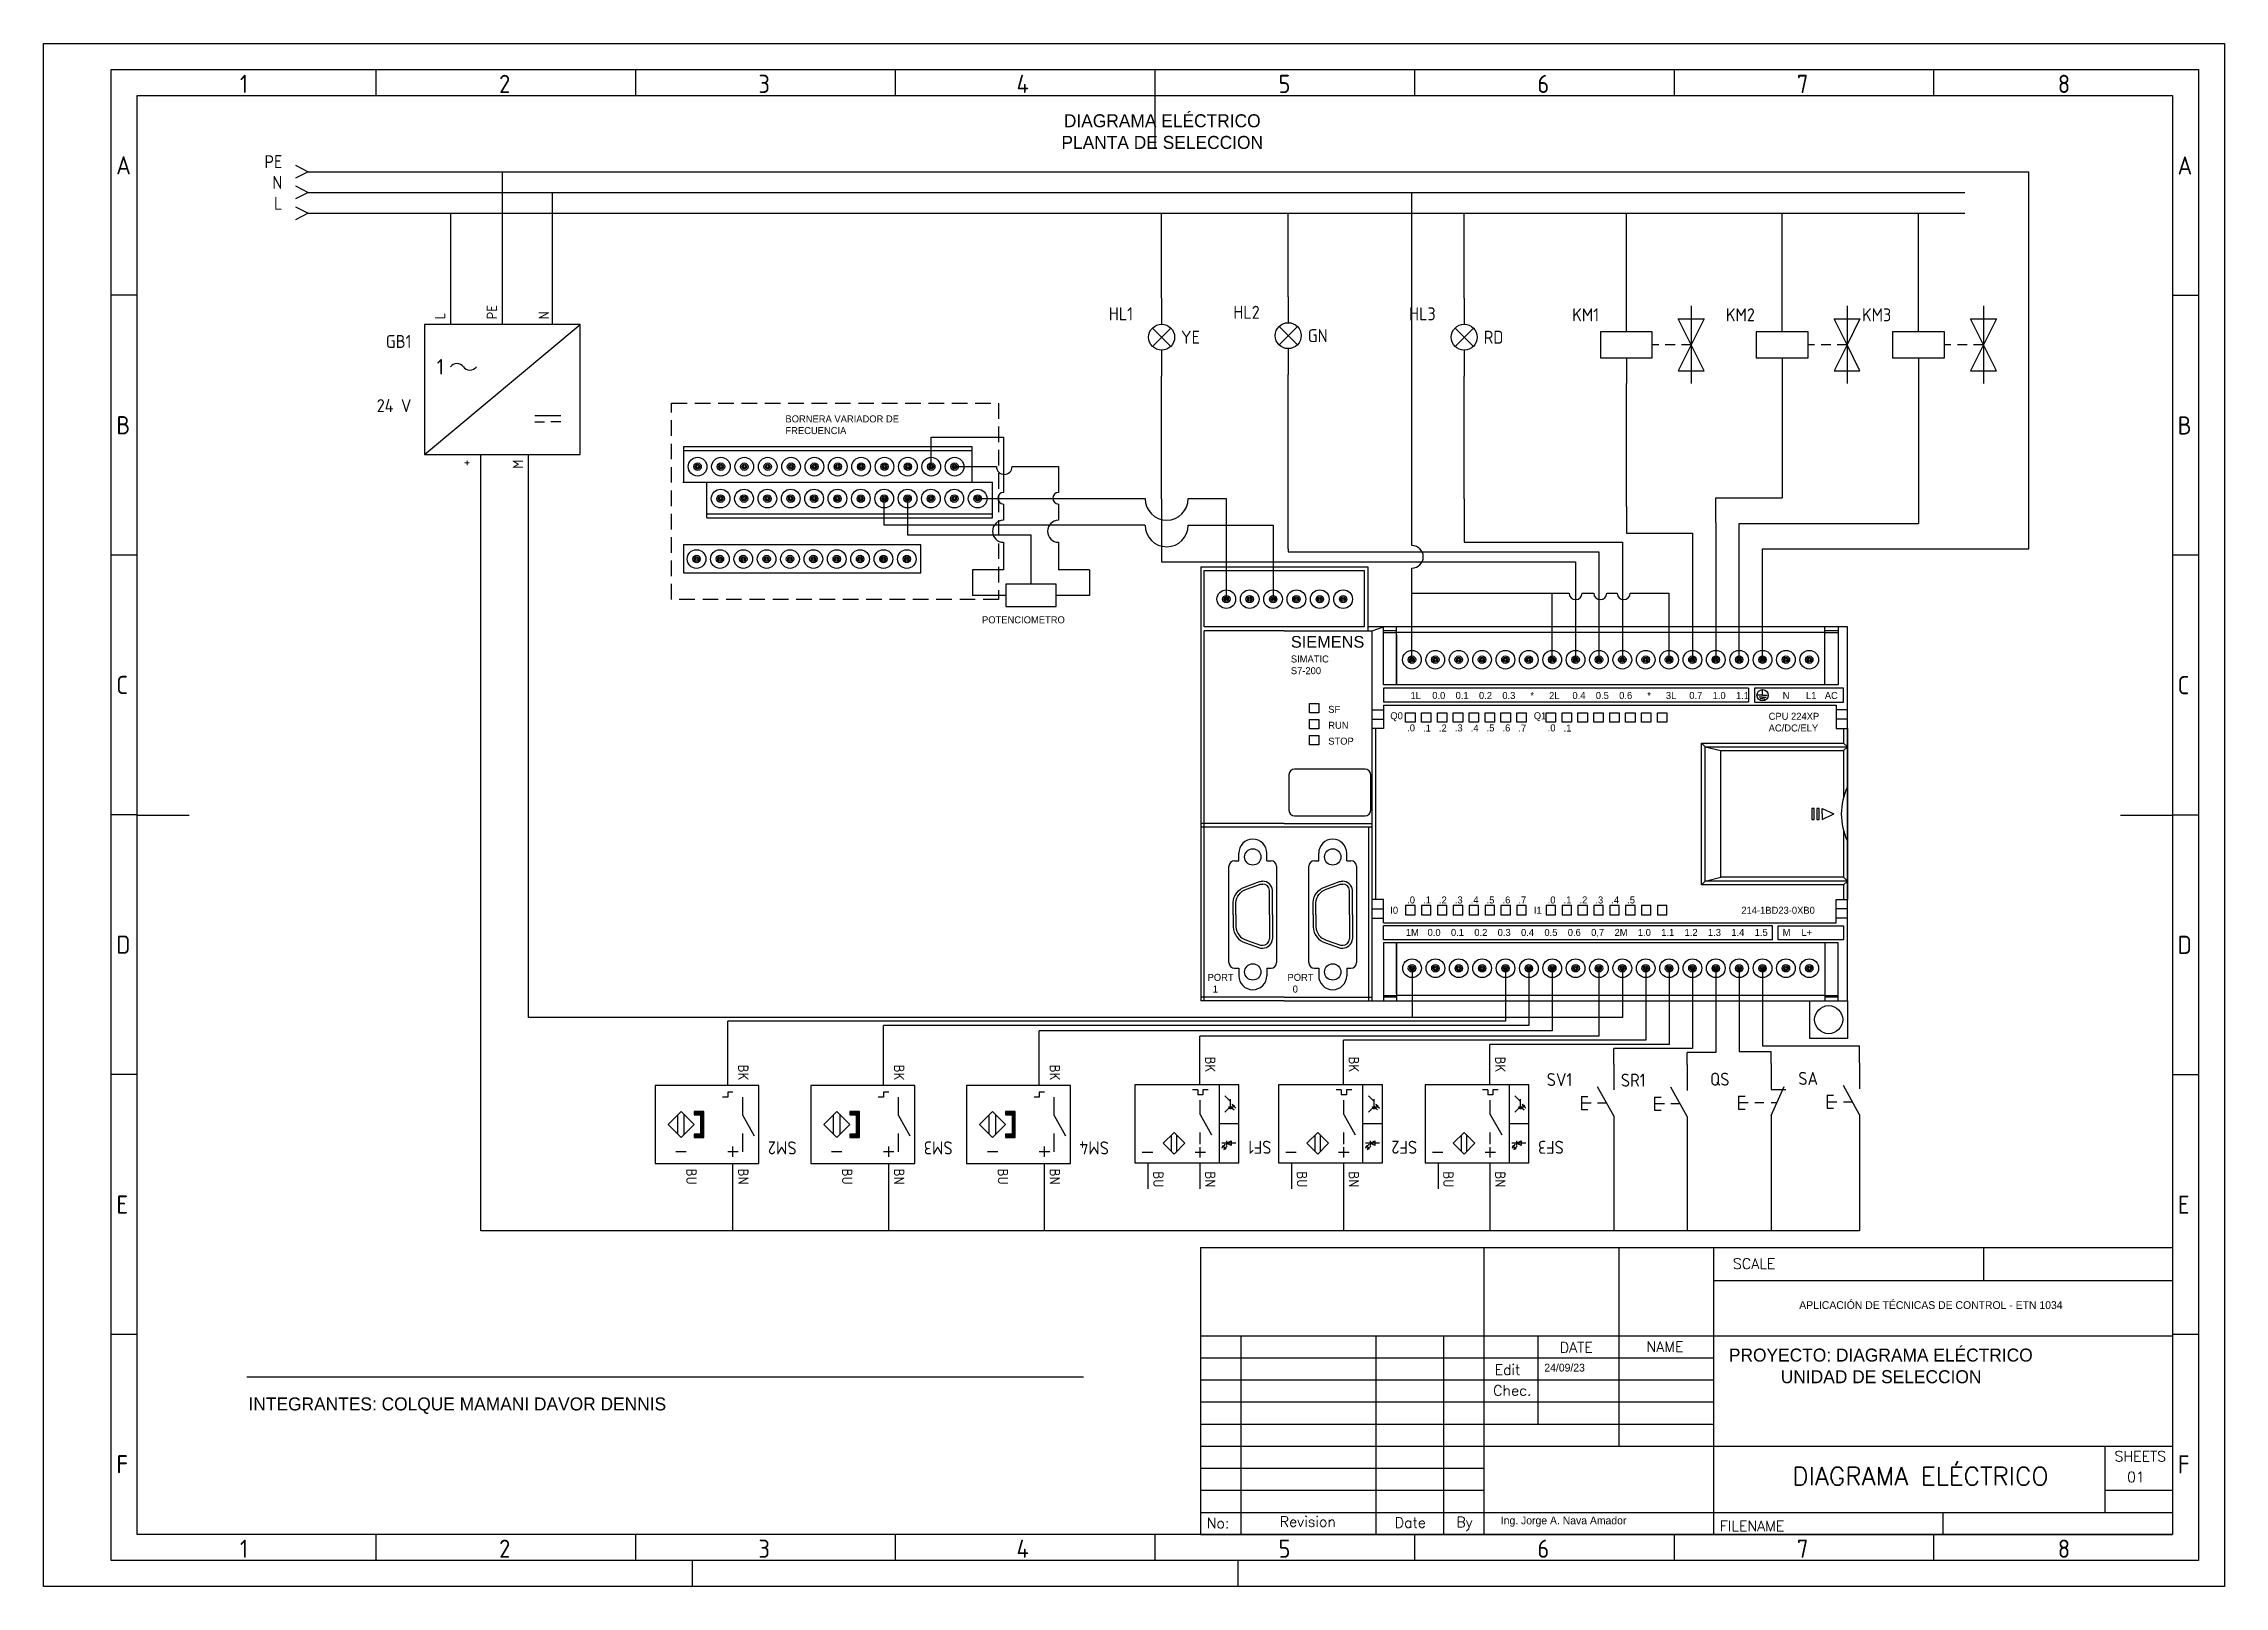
# Model space of a CAD drawing. Header units: millimetres. Extents: x 0 to 420, y 0 to 297.
import ezdxf
from ezdxf.enums import TextEntityAlignment as Align

# ---------------------------------------------------------------- set-up
doc = ezdxf.new("R2010")
doc.units = ezdxf.units.MM
doc.header["$LTSCALE"] = 6
doc.linetypes.add('DASHED', pattern=[0.75, 0.5, -0.25])
for name, color, linetype in [('025', 1, 'Continuous'), ('035', 5, 'Continuous'), ('07', 7, 'Continuous'), ('_MULTI_WIRE', 9, 'Continuous'), ('DESC', 1, 'Continuous'), ('GRN_2.5mm^2', 3, 'Continuous'), ('MISC', 2, 'Continuous'), ('PLOC', 8, 'Continuous'), ('RED_2.5mm^2', 1, 'Continuous'), ('SYMS', 7, 'Continuous'), ('TAGS', 51, 'Continuous'), ('TERMS', 4, 'Continuous'), ('YEL_2.5mm^2', 2, 'Continuous')]:
    doc.layers.add(name, color=color, linetype=linetype)
doc.styles.add('ISO Proportional', font='isocp.shx')
doc.styles.add('WD', font='romans.shx')
doc.styles.add('WD_IEC', font='isocp2.shx', dxfattribs={"width": 0.9, "height": 4})

msp = doc.modelspace()

# ---------------------------------------------------------------- texts
at = {"attachment_point": 1}
for s, width, heights, insert, char_height in [('\\pxqc;DIAGRAMA ELÉCTRICO \\PPLANTA DE SELECCION', 104.9338, [6.88], (162.97, 283.4), 2.5), ('APLICACIÓN DE TÉCNICAS DE CONTROL - ETN 1034', 64.7096, [0], (338.12, 54.9), 1.5), ('PROYECTO: DIAGRAMA ELÉCTRICO\\P^IUNIDAD DE SELECCION', 81.9987, [0], (324.57, 45.78), 2.5), ('24/09/23', 13.0311, [0], (289.03, 42.86), 1.5), ('INTEGRANTES: COLQUE MAMANI DAVOR DENNIS\\P^I^I^I', 100.2055, [0], (39.46, 36.37), 2.5), ('Ing. Jorge A. Nava Amador', 38.5954, [0], (280.64, 13.44), 1.5)]:
    msp.add_mtext_dynamic_manual_height_columns(s, width=width, gutter_width=12.5, heights=heights, dxfattribs=dict(at, insert=insert, char_height=char_height))
at = {"layer": 'SYMS', "char_height": 1.35}
for s, width, heights, insert, attachment_point in [('BORNERA VARIADOR DE FRECUENCIA', 23.7297, [0], (142.87, 225.43), 1), ('POTENCIOMETRO', 1.35, [0], (180.73, 186.75), 1), ('{\\fArial|b0|i0|c0|p34;\\H1.66667x;SIEMENS}\\PSIMATIC\\PS7-200', 0.9, [0], (240.21, 175.59), 7), ('0.0', 0.9, [0], (267.44, 170.82), 7), ('0.1', 0.9, [0], (271.94, 170.82), 7), ('0.2', 0.9, [0], (276.44, 170.82), 7), ('0.3', 0.9, [0], (280.94, 170.82), 7), ('0.4', 0.9, [0], (294.44, 170.82), 7), ('0.5', 0.9, [0], (298.94, 170.82), 7), ('0.6', 0.9, [0], (303.44, 170.82), 7), ('3L', 0.9, [0], (312.44, 170.82), 7), ('0.7', 0.9, [0], (316.94, 170.82), 7), ('1.0', 0.9, [0], (321.44, 170.82), 7), ('AC', 0.9, [0], (343.04, 170.82), 7), ('SF', 1.35, [0], (247.41, 168.14), 7), ('Q0', 0.9, [0], (259.36, 166.56), 7), ('1L', 0.9, [0], (263.25, 170.81), 7), ('*', 0.9, [0], (286.34, 170.82), 7), ('Q1', 0.9, [0], (287, 166.56), 7), ('2L', 0.9, [0], (289.94, 170.82), 7), ('*', 0.9, [0], (308.84, 170.82), 7), ('1.1', 0.9, [0], (325.94, 170.82), 7), ('CPU 224XP\\PAC/DC/ELY', 12.1752, [3.6], (332.23, 164.56), 7), ('N', 0.9, [0], (334.94, 170.82), 7), ('L1', 1.8, [0], (339.42, 170.82), 7), ('RUN', 1.35, [0], (247.41, 165.08), 7), ('.0', 1.35, [0], (262.61, 164.57), 7), ('.1', 1.35, [0], (265.67, 164.57), 7), ('.2', 1.35, [0], (268.73, 164.57), 7), ('.3', 1.35, [0], (271.79, 164.57), 7), ('.4', 1.35, [0], (274.85, 164.57), 7), ('.5', 1.35, [0], (277.91, 164.57), 7), ('.6', 1.35, [0], (280.97, 164.57), 7), ('.7', 1.35, [0], (284.03, 164.57), 7), ('.0', 1.35, [0], (289.68, 164.57), 7), ('.1', 1.35, [0], (292.74, 164.57), 7), ('STOP', 1.35, [0], (247.41, 162.02), 7), ('I0', 0.9, [0], (259.36, 130.83), 1), ('.0', 1.35, [0], (262.61, 132.82), 1), ('.1', 1.35, [0], (265.67, 132.82), 1), ('.2', 1.35, [0], (268.73, 132.82), 1), ('.3', 1.35, [0], (271.79, 132.82), 1), ('.4', 1.35, [0], (274.85, 132.82), 1), ('.5', 1.35, [0], (277.91, 132.82), 1), ('.6', 1.35, [0], (280.97, 132.82), 1), ('.7', 1.35, [0], (284.03, 132.82), 1), ('I1', 0.9, [0], (287, 130.83), 1), ('.0', 1.35, [0], (289.68, 132.82), 1), ('.1', 1.35, [0], (292.74, 132.82), 1), ('.2', 1.35, [0], (295.8, 132.82), 1), ('.3', 1.35, [0], (298.86, 132.82), 1), ('.4', 1.35, [0], (301.92, 132.82), 1), ('.5', 1.35, [0], (304.98, 132.82), 1), ('214-1BD23-0XB0', 0.9, [0], (326.97, 130.83), 1), ('1M', 0.9, [0], (262.35, 126.58), 1), ('0.0', 0.9, [0], (266.54, 126.57), 1), ('0.1', 0.9, [0], (271.04, 126.57), 1), ('0.2', 0.9, [0], (275.54, 126.57), 1), ('0.3', 0.9, [0], (280.04, 126.57), 1), ('0.4', 0.9, [0], (284.54, 126.57), 1), ('0.5', 0.9, [0], (289.04, 126.57), 1), ('0.6', 0.9, [0], (293.54, 126.57), 1), ('0,7', 0.9, [0], (298.04, 126.57), 1), ('2M', 0.9, [0], (302.54, 126.57), 1), ('1.0', 0.9, [0], (307.04, 126.57), 1), ('1.1', 0.9, [0], (311.54, 126.57), 1), ('1.2', 0.9, [0], (316.04, 126.57), 1), ('1.3', 0.9, [0], (320.54, 126.57), 1), ('1.4', 0.9, [0], (325.04, 126.57), 1), ('1.5', 0.9, [0], (329.54, 126.57), 1), ('M', 1.8, [0], (334.92, 126.57), 1), ('L+', 0.9, [0], (338.54, 126.57), 1), ('PORT\\P  1', 4.6622, [0], (224.17, 117.92), 1), ('PORT\\P  0', 4.6622, [0], (239.56, 117.92), 1)]:
    msp.add_mtext_dynamic_manual_height_columns(s, width=width, gutter_width=112.5, heights=heights, dxfattribs=dict(at, insert=insert, attachment_point=attachment_point))

# ---------------------------------------------------------------- blocks, each defined once
blk = doc.blocks.new('IEC_border_a3')
at = {"layer": '035'}
for p, q in [((64, 292), (64, 287)), ((114, 292), (114, 287)), ((164, 292), (164, 287)), ((214, 292), (214, 287)), ((264, 292), (264, 287)), ((314, 292), (314, 287)), ((364, 292), (364, 287)), ((17.97, 248.58), (12.98, 248.58)), ((414.97, 248.54), (409.98, 248.54)), ((17.98, 198.54), (13, 198.54)), ((414.98, 198.5), (410, 198.5)), ((17.98, 148.54), (13, 148.54)), ((414.98, 148.5), (410, 148.5)), ((17.98, 98.54), (13, 98.54)), ((414.98, 98.5), (410, 98.5)), ((18, 48.5), (13.02, 48.5)), ((415, 48.46), (410.02, 48.46)), ((64, 10), (64, 5)), ((114, 10), (114, 5)), ((164, 10), (164, 5)), ((214, 10), (214, 5)), ((264, 10), (264, 5)), ((314, 10), (314, 5)), ((364, 10), (364, 5)), ((125, 0), (125, 5)), ((230, 5), (230, 0))]:
    blk.add_line(p, q, dxfattribs=at)
for points in [[(0, 297), (420, 297), (420, 0), (0, 0)], [(18, 287), (410, 287), (410, 10), (18, 10)]]:
    blk.add_lwpolyline(points, close=True, dxfattribs=at)
at = {"layer": '07'}
for p, q in [((214, 287), (214, 277)), ((18, 148.5), (28, 148.5)), ((400, 148.5), (410, 148.5))]:
    blk.add_line(p, q, dxfattribs=at)
blk.add_lwpolyline([(13, 292), (415, 292), (415, 5), (13, 5)], close=True, dxfattribs=at)
at = {"layer": '035', "style": 'ISO Proportional'}
for s, p in [('1', (37.81, 287.5)), ('2', (87.73, 287.5)), ('3', (137.68, 287.5)), ('4', (187.38, 287.5)), ('5', (237.84, 287.5)), ('6', (287.69, 287.5)), ('7', (337.67, 287.5)), ('8', (387.92, 287.5)), ('A', (13.98, 271.83)), ('A', (410.98, 271.79)), ('B', (14, 221.79)), ('B', (411, 221.75)), ('C', (14, 171.79)), ('C', (411, 171.75)), ('D', (14, 121.79)), ('D', (411, 121.75)), ('E', (14.02, 71.75)), ('E', (411.02, 71.72)), ('F', (14.02, 21.75)), ('F', (411.02, 21.72)), ('1', (37.81, 5.5)), ('2', (87.73, 5.5)), ('3', (137.68, 5.5)), ('4', (187.38, 5.5)), ('5', (237.84, 5.5)), ('6', (287.69, 5.5)), ('7', (337.67, 5.5)), ('8', (387.92, 5.5))]:
    blk.add_text(s, height=3.5, dxfattribs=at).set_placement(p)
blk = doc.blocks.new('IEC_tblock_a3')
at = {"layer": '035'}
for p, q in [((-106.6, 55.25), (-106.6, 17)), ((-36.4, 55.25), (-36.4, 48.88)), ((-88.4, 48.88), (0, 48.88)), ((-179.4, 38.25), (-179.4, 0)), ((-153.4, 38.25), (-153.4, 0)), ((-140.4, 38.25), (-140.4, 0)), ((-122.2, 38.25), (-122.2, 21.25)), ((-187.2, 34), (-88.4, 34)), ((-187.2, 29.75), (-88.4, 29.75)), ((-187.2, 25.5), (-88.4, 25.5)), ((-187.2, 21.25), (-88.4, 21.25)), ((-187.2, 17), (-132.6, 17)), ((-187.2, 12.75), (-132.6, 12.75)), ((-187.2, 8.5), (-132.6, 8.5)), ((-13, 8.5), (0, 8.5)), ((-187.2, 4.25), (0, 4.25)), ((-44.2, 4.25), (-44.2, 0))]:
    blk.add_line(p, q, dxfattribs=at)
at = {"layer": '07'}
for p, q in [((-187.2, 55.25), (-187.2, 0)), ((-187.2, 55.25), (0, 55.25)), ((-132.6, 55.25), (-132.6, 0)), ((-88.4, 55.25), (-88.4, 0)), ((0, 55.25), (0, 0)), ((-187.2, 38.25), (0, 38.25)), ((-132.6, 17), (0, 17)), ((-13, 17), (-13, 4.25)), ((-187.2, 0), (0, 0))]:
    blk.add_line(p, q, dxfattribs=at)
at = {"style": 'WD'}
for tag, p in [('SCALE', (-69.88, 51.07)), ('SH', (-8.74, 10.06)), ('FILENAME', (-68.15, 0.8))]:
    blk.add_attdef(tag, p, '', height=2, dxfattribs=at)
for tag, height, p in [('PROJDESC', 5, (-45.9, 29.2)), ('EDDATE', 2, (-114.97, 30.8)), ('EDBY', 2, (-98.02, 30.86)), ('CKDATE', 2, (-114.85, 26.58)), ('CKBY', 2, (-97.88, 26.3)), ('DWGDESC', 5, (-44.85, 19.72)), ('DWGNO', 3.5, (-48.54, 9.46))]:
    blk.add_attdef(tag, text='', height=height, dxfattribs=at).set_placement(p, align=Align.CENTER)
at = {"style": 'WD', "flags": 1}
blk.add_attdef('WD_TB', (-120.95, 11.91), '', height=2, dxfattribs=at)
at = {"layer": '025', "style": 'WD'}
for s, p in [('SCALE', (-80.57, 51.13)), ('NAME', (-97.74, 35.14)), ('No:', (-183.81, 1.19)), ('Revision', (-166.53, 1.47)), ('Date', (-146.79, 1.28)), ('By', (-136.33, 1.37))]:
    blk.add_text(s, height=2, dxfattribs=at).set_placement(p, align=Align.CENTER)
for s, p in [('DATE', (-118, 35)), ('Edit', (-130.55, 30.72)), ('Chec.', (-130.82, 26.72)), ('SHEETS', (-11.17, 14.05)), ('FILENAME', (-87.18, 0.61))]:
    blk.add_text(s, height=2, dxfattribs=at).set_placement(p)
blk = doc.blocks.new('WDDOT')
for radius in [0.72, 0.449, 0.223]:
    blk.add_circle((0, 0), radius)
blk = doc.blocks.new('VLT1R')
for p, q in [((0, 7.5), (0, 2.5)), ((-1.77, -1.77), (1.77, 1.77)), ((1.77, -1.77), (-1.77, 1.77)), ((0, -2.5), (0, -7.5))]:
    blk.add_line(p, q)
blk.add_circle((0, 0), 2.5)
at = {"style": 'WD_IEC'}
for tag, p in [('INST', (-5.5, 10.25)), ('LOC', (-5.5, 6.75)), ('TAG1', (-5.5, 3.25)), ('DESC1', (-5.5, -6.35)), ('DESC2', (-5.5, -9.85)), ('DESC3', (-5.5, -13.35))]:
    blk.add_attdef(tag, text='', height=2.5, dxfattribs=at).set_placement(p, align=Align.RIGHT)
blk.add_attdef('TERM01', text='', height=2, rotation=90, dxfattribs=at).set_placement((-1, 7.5), align=Align.RIGHT)
at = {"style": 'WD_IEC', "flags": 1}
for tag, p, height in [('X2TERM01', (0, 7.5), 0.32), ('X4LINK', (-3, 0), 0.32), ('X1LINK', (3, 0), 0.32), ('ASSYCODE', (1, -4), 1), ('X8TERM02', (0, -7.5), 0.32), ('FAMILY', (1, -5.5), 1), ('CATDESC', (1, -7), 1)]:
    blk.add_attdef(tag, p, '', height=height, dxfattribs=at)
at = {"style": 'WD_IEC', "flags": 9}
for tag, p in [('MFG', (-6, -0.25)), ('CAT', (-6, -2.75))]:
    blk.add_attdef(tag, text='', height=1.5, dxfattribs=at).set_placement(p, align=Align.RIGHT)
at = {"style": 'WD_IEC'}
blk.add_attdef('TERM02', (-1, -7.5), '', height=2, rotation=90, dxfattribs=at)
at = {"lineweight": 13, "style": 'WD_IEC'}
blk.add_attdef('COLOR', text='', height=2.5, dxfattribs=at).set_placement((3.75, 0), align=Align.MIDDLE_LEFT)
at = {"lineweight": 15, "style": 'WD_IEC'}
for tag, p in [('XREF', (-5.5, -18)), ('WDTAGALT', (-5.5, -22))]:
    blk.add_attdef(tag, text='', height=2.5, dxfattribs=at).set_placement(p, align=Align.RIGHT)
blk = doc.blocks.new('VLT1G')
for p, q in [((0, 7.5), (0, 2.5)), ((-1.77, -1.77), (1.77, 1.77)), ((1.77, -1.77), (-1.77, 1.77)), ((0, -2.5), (0, -7.5))]:
    blk.add_line(p, q)
blk.add_circle((0, 0), 2.5)
at = {"style": 'WD_IEC'}
for tag, p in [('INST', (-5.5, 10.25)), ('LOC', (-5.5, 6.75)), ('TAG1', (-5.5, 3.25)), ('DESC1', (-5.5, -6.35)), ('DESC2', (-5.5, -9.85)), ('DESC3', (-5.5, -13.35))]:
    blk.add_attdef(tag, text='', height=2.5, dxfattribs=at).set_placement(p, align=Align.RIGHT)
blk.add_attdef('TERM01', text='', height=2, rotation=90, dxfattribs=at).set_placement((-1, 7.5), align=Align.RIGHT)
at = {"style": 'WD_IEC', "flags": 1}
for tag, p, height in [('X2TERM01', (0, 7.5), 0.32), ('X4LINK', (-3, 0), 0.32), ('X1LINK', (3, 0), 0.32), ('ASSYCODE', (1, -4), 1), ('X8TERM02', (0, -7.5), 0.32), ('FAMILY', (1, -5.5), 1), ('CATDESC', (1, -7), 1)]:
    blk.add_attdef(tag, p, '', height=height, dxfattribs=at)
at = {"style": 'WD_IEC', "flags": 9}
for tag, p in [('MFG', (-6, -0.25)), ('CAT', (-6, -2.75))]:
    blk.add_attdef(tag, text='', height=1.5, dxfattribs=at).set_placement(p, align=Align.RIGHT)
at = {"style": 'WD_IEC'}
blk.add_attdef('TERM02', (-1, -7.5), '', height=2, rotation=90, dxfattribs=at)
at = {"lineweight": 13, "style": 'WD_IEC'}
blk.add_attdef('COLOR', text='', height=2.5, dxfattribs=at).set_placement((3.75, 0), align=Align.MIDDLE_LEFT)
at = {"lineweight": 15, "style": 'WD_IEC'}
for tag, p in [('XREF', (-5.5, -18)), ('WDTAGALT', (-5.5, -21))]:
    blk.add_attdef(tag, text='', height=2.5, dxfattribs=at).set_placement(p, align=Align.RIGHT)
blk = doc.blocks.new('VLT1Y')
for p, q in [((0, 7.5), (0, 2.5)), ((-1.77, -1.77), (1.77, 1.77)), ((1.77, -1.77), (-1.77, 1.77)), ((0, -2.5), (0, -7.5))]:
    blk.add_line(p, q)
blk.add_circle((0, 0), 2.5)
at = {"style": 'WD_IEC'}
for tag, p in [('INST', (-5.5, 10.25)), ('LOC', (-5.5, 6.75)), ('TAG1', (-5.5, 3.25)), ('DESC1', (-5.5, -6.35)), ('DESC2', (-5.5, -9.85)), ('DESC3', (-5.5, -13.35))]:
    blk.add_attdef(tag, text='', height=2.5, dxfattribs=at).set_placement(p, align=Align.RIGHT)
blk.add_attdef('TERM01', text='', height=2, rotation=90, dxfattribs=at).set_placement((-1, 7.5), align=Align.RIGHT)
at = {"style": 'WD_IEC', "flags": 1}
for tag, p, height in [('X2TERM01', (0, 7.5), 0.32), ('X4LINK', (-3, 0), 0.32), ('X1LINK', (3, 0), 0.32), ('ASSYCODE', (1, -4), 1), ('X8TERM02', (0, -7.5), 0.32), ('FAMILY', (1, -5.5), 1), ('CATDESC', (1, -7), 1)]:
    blk.add_attdef(tag, p, '', height=height, dxfattribs=at)
at = {"style": 'WD_IEC', "flags": 9}
for tag, p in [('MFG', (-6, -0.25)), ('CAT', (-6, -2.75))]:
    blk.add_attdef(tag, text='', height=1.5, dxfattribs=at).set_placement(p, align=Align.RIGHT)
at = {"style": 'WD_IEC'}
blk.add_attdef('TERM02', (-1, -7.5), '', height=2, rotation=90, dxfattribs=at)
at = {"lineweight": 13, "style": 'WD_IEC'}
blk.add_attdef('COLOR', text='', height=2.5, dxfattribs=at).set_placement((3.75, 0), align=Align.MIDDLE_LEFT)
at = {"lineweight": 15, "style": 'WD_IEC'}
for tag, p in [('XREF', (-5.5, -18)), ('WDTAGALT', (-5.5, -21.5))]:
    blk.add_attdef(tag, text='', height=2.5, dxfattribs=at).set_placement(p, align=Align.RIGHT)
blk = doc.blocks.new('VSV1')
for p, q in [((0, 2.5), (0, 7.5)), ((12.5, 0), (10, 5)), ((10, 5), (15, 5)), ((12.5, 7.5), (12.5, -7.5)), ((15, 5), (12.5, 0)), ((6.25, 0), (5, 0)), ((9.38, 0), (7.5, 0)), ((12.5, 0), (10, -5)), ((12.5, 0), (10.62, 0)), ((15, -5), (12.5, 0)), ((0, -2.5), (0, -7.5)), ((10, -5), (15, -5))]:
    blk.add_line(p, q)
blk.add_lwpolyline([(-5, 2.5), (-5, -2.5), (5, -2.5), (5, 2.5)], close=True)
at = {"style": 'WD_IEC'}
for tag, p in [('INST', (-5.25, 11.5)), ('LOC', (-5.25, 8)), ('TAG1', (-5.25, 4.5)), ('DESC2', (-5.25, -10.35)), ('DESC1', (-5.25, -6.85)), ('DESC3', (-5.25, -13.85))]:
    blk.add_attdef(tag, text='', height=2.5, dxfattribs=at).set_placement(p, align=Align.RIGHT)
blk.add_attdef('TERM01', text='', height=2, rotation=90, dxfattribs=at).set_placement((-1, 7.5), align=Align.RIGHT)
at = {"style": 'WD_IEC', "flags": 1}
for tag, p, height in [('X2TERM01', (0, 7.5), 0.32), ('X4LINK', (-5, 0), 0.32), ('X1LINK', (12.5, 0), 0.32), ('ASSYCODE', (1, -4), 1), ('X8TERM02', (0, -7.5), 0.32), ('FAMILY', (1, -5.5), 1), ('CATDESC', (1, -7), 1)]:
    blk.add_attdef(tag, p, '', height=height, dxfattribs=at)
at = {"style": 'WD_IEC', "flags": 9}
for tag, p in [('MFG', (-6, 1)), ('CAT', (-6, -1.5))]:
    blk.add_attdef(tag, text='', height=1.5, dxfattribs=at).set_placement(p, align=Align.RIGHT)
at = {"style": 'WD_IEC'}
blk.add_attdef('TERM02', (-1, -7.5), '', height=2, rotation=90, dxfattribs=at)
at = {"lineweight": 9, "style": 'WD_IEC'}
for tag, p in [('NO', (-5.5, -16.5)), ('NC', (-5.5, -20))]:
    blk.add_attdef(tag, text='', height=2.5, dxfattribs=at).set_placement(p, align=Align.TOP_RIGHT)
for tag, p in [('XREFNO', (-4, -16.5)), ('XREFNC', (-4, -20)), ('WDTAGALT', (-3.88, -23.13))]:
    blk.add_attdef(tag, text='', height=2.5, dxfattribs=at).set_placement(p, align=Align.TOP_LEFT)
blk = doc.blocks.new('VPW1_1PH')
for p, q in [((-5, -25), (25, 0)), ((16.25, -17.5), (21.25, -17.5)), ((16.25, -18.75), (18.125, -18.75)), ((21.25, -18.75), (19.375, -18.75))]:
    blk.add_line(p, q)
blk.add_lwpolyline([(-5, 0), (-5, -25), (25, -25), (25, 0)], close=True)
for centre, start, end in [((1.25, -9.0625), 36.869898, 143.130102), ((3.75, -7.1875), 216.869898, 323.130102)]:
    blk.add_arc(centre, 1.5625, start, end)
at = {"style": 'WD_IEC'}
blk.add_text('1', height=3, dxfattribs=at).set_placement((-1.25, -8.125), align=Align.MIDDLE_RIGHT)
for tag, p in [('TERM01', (-1, 1)), ('TERM02', (9, 1)), ('TERM03', (19, 1))]:
    blk.add_attdef(tag, p, '', height=2, rotation=90, dxfattribs=at)
for tag, p in [('INST', (-7.5, 2.5)), ('LOC', (-7.5, -1)), ('TAG1', (-7.5, -4.5)), ('RATING1', (-7.5, -9)), ('XREF', (-7.5, -13)), ('DESC1', (-7.5, -16.85)), ('DESC2', (-7.5, -20.35)), ('DESC3', (-7.5, -23.85))]:
    blk.add_attdef(tag, text='', height=2.5, dxfattribs=at).set_placement(p, align=Align.RIGHT)
at = {"style": 'WD_IEC', "flags": 1}
for tag, p, height in [('X2TERM01', (0, 0), 0.32), ('X2TERM02', (10, 0), 0.32), ('X2TERM03', (20, 0), 0.32), ('MFG', (27.75, -1), 1.5), ('CAT', (27.75, -3.5), 1.5), ('ASSYCODE', (26, -21.5), 1), ('X8TERM04', (5, -25), 0.32), ('X8TERM05', (15, -25), 0.32), ('FAMILY', (26, -23), 1), ('CATDESC', (26, -24.5), 1)]:
    blk.add_attdef(tag, p, '', height=height, dxfattribs=at)
at = {"style": 'WD_IEC'}
for tag, p in [('TERM04', (4, -26)), ('TERM05', (14, -26))]:
    blk.add_attdef(tag, text='', height=2, rotation=90, dxfattribs=at).set_placement(p, align=Align.RIGHT)
blk = doc.blocks.new('HA1X3Y')
blk.add_lwpolyline([(-2.5, 1.25), (0, 0), (-2.5, -1.25)])
at = {"style": 'WD_IEC'}
blk.add_attdef('DESC1', text='', height=2.5, dxfattribs=at).set_placement((-5, 0.675), align=Align.RIGHT)
at = {"style": 'WD_IEC', "flags": 1}
blk.add_attdef('X1TERM01', (0, 0), '', height=0.32, dxfattribs=at)
at = {"style": 'WD_IEC'}
blk.add_attdef('DESC2', text='', height=2.5, dxfattribs=at).set_placement((-5, -0.675), align=Align.TOP_RIGHT)
blk = doc.blocks.new('VPB11')
for p, q in [((0, 7.5), (0, 2.5)), ((-6.25, 1.25), (-6.25, -1.25)), ((-6.25, 1.25), (-5, 1.25)), ((-6.25, 0), (-4.375, 0)), ((0, -2.5), (-3.125, 3.125)), ((-3.125, 0), (-1.389, 0)), ((-6.25, -1.25), (-5, -1.25)), ((0, -2.5), (0, -7.5))]:
    blk.add_line(p, q)
at = {"style": 'WD_IEC'}
for tag, p in [('INST', (-8, 10.25)), ('LOC', (-8, 6.75)), ('TAG1', (-8, 3.25)), ('DESC1', (-8, -10.35)), ('DESC2', (-8, -13.85)), ('DESC3', (-8, -17.35))]:
    blk.add_attdef(tag, text='', height=2.5, dxfattribs=at).set_placement(p, align=Align.RIGHT)
blk.add_attdef('TERM01', text='', height=2, rotation=90, dxfattribs=at).set_placement((-1, 7.5), align=Align.RIGHT)
at = {"style": 'WD_IEC', "flags": 1}
for tag, p, height in [('X2TERM01', (0, 7.5), 0.32), ('CONTACT', (0.5, 4.5), 1), ('COMMON', (1.75, 3.25), 1), ('X1LINK', (0, 0), 0.32), ('ASSYCODE', (1, -4), 1), ('X8TERM02', (0, -7.5), 0.32), ('FAMILY', (1, -5.5), 1), ('CATDESC', (1, -7), 1)]:
    blk.add_attdef(tag, p, '', height=height, dxfattribs=at)
at = {"style": 'WD_IEC', "flags": 9}
for tag, p in [('MFG', (-8.5, -0.25)), ('CAT', (-8.5, -2.75))]:
    blk.add_attdef(tag, text='', height=1.5, dxfattribs=at).set_placement(p, align=Align.RIGHT)
at = {"style": 'WD_IEC'}
blk.add_attdef('TERM02', (-1, -7.5), '', height=2, rotation=90, dxfattribs=at)
at = {"lineweight": 15, "style": 'WD_IEC'}
blk.add_attdef('XREF', text='', height=2.5, dxfattribs=at).set_placement((-8, -6.35), align=Align.RIGHT)
blk = doc.blocks.new('VPB12')
for p, q in [((0, 7.5), (0, 2.5)), ((-6.25, 1.25), (-6.25, -1.25)), ((-6.25, 1.25), (-5, 1.25)), ((-6.25, 0), (-4.38, 0)), ((-3.12, 0), (-1.39, 0)), ((0, -2.5), (2.5, 3.12)), ((0, 2.5), (2.87, 2.5)), ((0, 0), (1.11, 0)), ((-6.25, -1.25), (-5, -1.25)), ((0, -2.5), (0, -7.5))]:
    blk.add_line(p, q)
at = {"style": 'WD_IEC'}
for tag, p in [('INST', (-8, 10.25)), ('LOC', (-8, 6.75)), ('TAG1', (-8, 3.25)), ('DESC1', (-8, -10.35)), ('DESC2', (-8, -13.85)), ('DESC3', (-8, -17.35))]:
    blk.add_attdef(tag, text='', height=2.5, dxfattribs=at).set_placement(p, align=Align.RIGHT)
blk.add_attdef('TERM01', text='', height=2, rotation=90, dxfattribs=at).set_placement((-1, 7.5), align=Align.RIGHT)
at = {"style": 'WD_IEC', "flags": 1}
for tag, p, height in [('X2TERM01', (0, 7.5), 0.32), ('CONTACT', (0.5, 4.5), 1), ('COMMON', (1.75, 3.25), 1), ('X1LINK', (1.5, 0), 0.32), ('ASSYCODE', (1, -4), 1), ('X8TERM02', (0, -7.5), 0.32), ('FAMILY', (1, -5.5), 1), ('CATDESC', (1, -7), 1)]:
    blk.add_attdef(tag, p, '', height=height, dxfattribs=at)
at = {"style": 'WD_IEC', "flags": 9}
for tag, p in [('MFG', (-8.5, -0.25)), ('CAT', (-8.5, -2.75))]:
    blk.add_attdef(tag, text='', height=1.5, dxfattribs=at).set_placement(p, align=Align.RIGHT)
at = {"style": 'WD_IEC'}
blk.add_attdef('TERM02', (-1, -7.5), '', height=2, rotation=90, dxfattribs=at)
at = {"lineweight": 15, "style": 'WD_IEC'}
blk.add_attdef('XREF', text='', height=2.5, dxfattribs=at).set_placement((-8, -6.35), align=Align.RIGHT)
blk = doc.blocks.new('VPE11B24')
for p, q in [((0, 7.5), (0, 12.5)), ((10, 7.5), (10, 12.5)), ((2.5, 7.5), (-7.5, 7.5)), ((-7.5, 7.5), (-7.5, -7.5)), ((-4.92, 4.61), (-5.25, 4.27)), ((-4.58, 4.94), (-5.03, 4.72)), ((-5.03, 4.72), (-4.81, 4.5)), ((-4.58, 4.27), (-4.92, 3.94)), ((-4.81, 4.5), (-4.58, 4.94)), ((-4.25, 4.61), (-4.69, 4.38)), ((-4.69, 4.38), (-4.47, 4.16)), ((-4.47, 4.16), (-4.25, 4.61)), ((-3.75, 7.5), (-3.75, -7.5)), ((-1.06, 5.49), (0.94, 5.49)), ((-0.06, 6.49), (-0.06, 4.49)), ((12.5, 7.5), (2.5, 7.5)), ((4.45, 5.31), (4.45, 2.18)), ((5.49, 5.31), (5.49, 2.18)), ((9.09, 5.49), (11.09, 5.49)), ((12.5, -7.5), (12.5, 7.5)), ((-6.94, 3.72), (-4.24, 3.72)), ((-6.04, 4.17), (-5.14, 3.72)), ((-6.04, 3.26), (-6.04, 4.17)), ((-5.14, 3.72), (-6.04, 3.26)), ((-5.14, 3.26), (-5.14, 4.17)), ((-0.07, -1.81), (-2.26, 2.13)), ((-0.07, 3.92), (-0.07, 1.69)), ((-7.5, 0), (-3.75, 0)), ((-6.57, -3.37), (-6.91, -3.03)), ((-6.46, -3.26), (-6.69, -3.48)), ((-6.69, -3.48), (-6.24, -3.7)), ((-6.24, -3.03), (-6.57, -2.7)), ((-6.24, -3.7), (-6.46, -3.26)), ((-6.13, -2.92), (-6.35, -3.14)), ((-6.35, -3.14), (-5.9, -3.37)), ((-5.9, -3.37), (-6.13, -2.92)), ((-5.91, -3.36), (-4.81, -2.27)), ((-5.91, -2.8), (-5.91, -4.77)), ((-5.68, -2.92), (-5.91, -3.36)), ((-5.91, -3.36), (-5.46, -3.14)), ((-0.07, -1.81), (-0.07, -4.53)), ((-7.5, -7.5), (12.5, -7.5)), ((-5.91, -4.29), (-4.81, -5.38)), ((-1.58, -6.56), (-0.58, -6.56)), ((-0.58, -6.56), (-0.58, -5.56)), ((-0.58, -5.56), (0.42, -5.56)), ((0, -7.5), (0, -12.5)), ((0.42, -6.56), (0.42, -5.56)), ((0.42, -6.56), (1.42, -6.56))]:
    blk.add_line(p, q)
blk.add_lwpolyline([(4.97, 5.83), (7.06, 3.74), (4.97, 1.65), (2.88, 3.74)], close=True)
for points in [[(-5.03, 4.72), (-4.81, 4.5), (-4.58, 4.94)], [(-4.69, 4.38), (-4.47, 4.16), (-4.25, 4.61)], [(-6.46, -3.26), (-6.69, -3.48), (-6.24, -3.7)], [(-6.13, -2.92), (-6.35, -3.14), (-5.9, -3.37)], [(-5.46, -3.14), (-5.68, -2.92), (-5.91, -3.36)]]:
    blk.add_solid(points)
at = {"style": 'WD_IEC'}
for tag, p in [('INST', (-9.25, 12)), ('LOC', (-9.25, 8)), ('TAG1', (-9.25, 3.25)), ('XREF', (-9.25, -1.35)), ('DESC1', (-9.25, -5.2)), ('DESC2', (-9.25, -9.2)), ('DESC3', (-9.25, -13.2))]:
    blk.add_attdef(tag, text='', height=2.5, dxfattribs=at).set_placement(p, align=Align.RIGHT)
at = {"style": 'WD_IEC', "flags": 1}
for tag, p, height in [('X2TERM01', (0, 12.5), 0.32), ('X2TERM02', (10, 12.5), 0.32), ('MFG', (13.32, 6.13), 1.5), ('CAT', (13.32, 3.63), 1.5), ('X4LINK', (-7.5, 0), 0.32), ('X1LINK', (12.5, 0), 0.32), ('ASSYCODE', (13.5, -4.57), 1), ('FAMILY', (13.5, -6.07), 1), ('CATDESC', (13.5, -7.57), 1), ('X8TERM03', (0, -12.5), 0.32)]:
    blk.add_attdef(tag, p, '', height=height, dxfattribs=at)
at = {"style": 'WD_IEC'}
for tag, p in [('TERM01', (-1, 12.23)), ('TERM02', (9, 12.23))]:
    blk.add_attdef(tag, text='', height=2, rotation=90, dxfattribs=at).set_placement(p, align=Align.RIGHT)
blk.add_attdef('TERM03', (-1, -12.96), '', height=2, rotation=90, dxfattribs=at)
blk = doc.blocks.new('VPX11M3')
for p, q in [((-1.875, 5.25), (-1.875, 1.75)), ((-1, 5.25), (1, 5.25)), ((0, 6.25), (0, 4.25)), ((9, 5.25), (11, 5.25)), ((-1.875, -1.75), (-4.0625, 2.1875)), ((9.375, 1.875), (9.375, -1.875)), ((10.625, 1.875), (10.625, -1.875)), ((-1.875, -1.75), (-1.875, -5.25)), ((0, -6.25), (1, -6.25)), ((1, -6.25), (1, -5.25)), ((1, -5.25), (2, -5.25))]:
    blk.add_line(p, q)
for points in [[(-5, -7.5), (15, -7.5), (15, 7.5), (-5, 7.5)], [(6.25, 1.875), (7.5, 1.875), (7.5, 2.5), (5.625, 2.5), (5.625, -2.5), (7.5, -2.5), (7.5, -1.875), (6.25, -1.875)], [(10, 2.5), (12.5, 0), (10, -2.5), (7.5, 0)]]:
    blk.add_lwpolyline(points, close=True)
for points in [[(5.625, 2.5), (5.625, 1.875), (7.5, 2.5), (7.5, 1.875)], [(5.625, 1.875), (5.625, -1.875), (6.25, 1.875), (6.25, -1.875)], [(5.625, -1.875), (5.625, -2.5), (7.5, -1.875), (7.5, -2.5)]]:
    blk.add_solid(points)
at = {"style": 'WD_IEC'}
for tag, p in [('INST', (-6.75, 10.25)), ('LOC', (-6.75, 6.75)), ('TAG1', (-6.75, 3.25)), ('DESC1', (-6.75, -5.2)), ('DESC2', (-6.75, -8.7)), ('DESC3', (-6.75, -12.2))]:
    blk.add_attdef(tag, text='', height=2.5, dxfattribs=at).set_placement(p, align=Align.RIGHT)
for tag, p in [('TERM02', (-1, 8.5)), ('TERM03', (9, 8.5))]:
    blk.add_attdef(tag, p, '', height=2, rotation=90, dxfattribs=at)
at = {"style": 'WD_IEC', "flags": 1}
for tag, p, height in [('X2TERM02', (0, 7.5), 0.32), ('X2TERM03', (10, 7.5), 0.32), ('MFG', (17.75, 6.5), 1.5), ('CAT', (17.75, 4), 1.5), ('ASSYCODE', (16, -4), 1), ('X8TERM01', (0, -7.5), 0.32), ('FAMILY', (16, -5.5), 1), ('CATDESC', (16, -7), 1)]:
    blk.add_attdef(tag, p, '', height=height, dxfattribs=at)
at = {"lineweight": 15, "style": 'WD_IEC'}
for tag, p in [('XREF', (-6.75, -1.35)), ('WDTAGALT', (-6.75, -15.125))]:
    blk.add_attdef(tag, text='', height=2.5, dxfattribs=at).set_placement(p, align=Align.RIGHT)
at = {"style": 'WD_IEC'}
blk.add_attdef('TERM01', text='', height=2, rotation=90, dxfattribs=at).set_placement((-1, -8.5), align=Align.RIGHT)

# ---------------------------------------------------------------- linework, layer by layer
msp.add_line((39.16, 40.31), (200.26, 40.31))
msp.add_lwpolyline([(190.16, 192.91), (185.32, 192.91), (185.32, 188.66), (195.01, 188.66), (195.01, 192.91)], close=True)
at = {"layer": '_MULTI_WIRE', "linetype": 'DASHED'}
msp.add_lwpolyline([(120.92, 227.79), (183.93, 227.79), (183.93, 189.98), (120.92, 189.98)], close=True, dxfattribs=at)
at = {"layer": 'GRN_2.5mm^2'}
for p, q in [((281.55, 119), (281.55, 108.78)), ((286.05, 119), (286.05, 107.97)), ((290.55, 119), (290.55, 106.92)), ((299.55, 119), (299.55, 105.94)), ((308.55, 119), (308.55, 105.16)), ((313.05, 119), (313.05, 104.32)), ((317.55, 119), (317.55, 103.55)), ((322.05, 119), (322.05, 102.76)), ((326.55, 119), (326.55, 102.99)), ((331.05, 119), (331.05, 104.03)), ((281.55, 108.78), (131.76, 108.78)), ((131.76, 96.42), (131.76, 108.78)), ((161.76, 96.42), (161.76, 107.97)), ((286.05, 107.97), (161.76, 107.97)), ((191.76, 96.42), (191.76, 106.92)), ((290.55, 106.92), (191.76, 106.92)), ((299.55, 105.94), (222.69, 105.94)), ((222.69, 101.54), (222.69, 105.94)), ((308.55, 105.16), (250.35, 105.16)), ((250.35, 101.54), (250.35, 105.16)), ((313.05, 104.32), (278.55, 104.32)), ((278.55, 101.54), (278.55, 104.32)), ((317.55, 103.55), (302.41, 103.55)), ((302.41, 100.56), (302.41, 103.55)), ((322.05, 102.76), (316.52, 102.76)), ((316.52, 100.45), (316.52, 102.76)), ((326.55, 102.99), (332.69, 102.99)), ((331.05, 104.03), (349.74, 104.03)), ((332.69, 100.64), (332.69, 102.99)), ((349.74, 100.79), (349.74, 104.03))]:
    msp.add_line(p, q, dxfattribs=at)
at = {"layer": 'PLOC'}
for p, q in [((93.32, 217.91), (93.32, 201.93)), ((93.32, 201.93), (93.32, 109.49)), ((263.55, 119), (263.55, 109.49)), ((304.05, 119), (304.05, 109.49)), ((304.05, 109.49), (93.32, 109.49))]:
    msp.add_line(p, q, dxfattribs=at)
at = {"layer": 'RED_2.5mm^2', "color": 61}
for p, q in [((50.98, 272.35), (369.99, 272.35)), ((88.39, 242.91), (88.39, 272.35)), ((369.99, 272.35), (382.36, 272.35)), ((382.36, 268.35), (382.36, 272.35)), ((382.36, 199.73), (382.36, 268.35)), ((331.05, 178.4), (331.05, 199.73)), ((331.05, 199.73), (382.36, 199.73))]:
    msp.add_line(p, q, dxfattribs=at)
at = {"layer": 'RED_2.5mm^2'}
for p, q in [((50.98, 268.35), (369.99, 268.35)), ((98.01, 242.91), (98.01, 268.35)), ((263.53, 200.38), (263.53, 268.35)), ((50.98, 264.35), (369.99, 264.35)), ((78.41, 242.91), (78.41, 264.35)), ((215.32, 247.98), (215.32, 264.35)), ((239.71, 248.28), (239.71, 264.35)), ((273.6, 247.98), (273.6, 264.35)), ((304.82, 246.54), (304.82, 264.35)), ((334.82, 246.54), (334.82, 264.35)), ((361.09, 246.54), (361.09, 264.35)), ((215.32, 209.36), (215.32, 232.98)), ((239.71, 209.66), (239.71, 233.28)), ((273.6, 209.36), (273.6, 232.98)), ((304.82, 207.92), (304.82, 231.54)), ((361.09, 231.54), (361.09, 204.62)), ((334.82, 228.24), (334.82, 209.53)), ((84.23, 68.42), (84.23, 217.91)), ((239.71, 199.76), (239.71, 209.66)), ((322.05, 204.81), (322.05, 209.53)), ((322.05, 209.53), (334.82, 209.53)), ((334.82, 204.62), (361.09, 204.62)), ((263.53, 191.21), (263.53, 196.03)), ((263.53, 178.4), (263.53, 191.21)), ((263.53, 191.21), (291.11, 191.21)), ((290.55, 178.4), (290.55, 191.21)), ((291.11, 191.21), (293.8, 191.21)), ((296.24, 191.21), (298.55, 191.21)), ((301.05, 191.21), (303.07, 191.21)), ((305.57, 191.21), (313.05, 191.21)), ((313.05, 178.4), (313.05, 191.21)), ((302.41, 85.56), (302.41, 68.42)), ((316.52, 85.45), (316.52, 68.42)), ((332.69, 85.64), (332.69, 68.42)), ((349.74, 85.79), (349.74, 68.42)), ((132.76, 68.42), (132.76, 81.42)), ((162.76, 68.42), (162.76, 81.42)), ((192.76, 68.42), (192.76, 81.42)), ((250.35, 76.54), (250.35, 68.42)), ((278.55, 76.54), (278.55, 68.42)), ((349.74, 68.42), (84.23, 68.42))]:
    msp.add_line(p, q, dxfattribs=at)
msp.add_lwpolyline([(179.89, 209.41), (212.15, 209.41, 1), (220.45, 209.41), (227.78, 209.41), (227.78, 190.05)], format="xyb", dxfattribs=at)
for points in [[(215.32, 209.36), (215.32, 197.25), (295.05, 197.25), (295.05, 178.4)], [(273.6, 209.36), (273.6, 201.04), (304.05, 201.04), (304.05, 178.4)], [(304.82, 207.92), (304.82, 202.76), (317.55, 202.76), (317.55, 178.4)], [(322.05, 204.81), (322.05, 178.4)], [(326.55, 178.4), (326.55, 204.62), (334.82, 204.62)], [(239.71, 199.17), (299.55, 199.17), (299.55, 178.4)]]:
    msp.add_lwpolyline(points, dxfattribs=at)
at = {"layer": 'RED_2.5mm^2', "color": 3}
msp.add_lwpolyline([(212.15, 204.29, 1), (220.45, 204.29), (236.81, 204.29), (236.81, 190.05)], format="xyb", dxfattribs=at)
at = {"layer": 'RED_2.5mm^2'}
for centre, radius, start, end in [((263.53, 198.2), 2.18, 270, 90), ((295.05, 191.21), 1.25, 180, 0), ((299.8, 191.21), 1.25, 180, 0), ((304.32, 191.21), 1.25, 180, 0)]:
    msp.add_arc(centre, radius, start, end, dxfattribs=at)
at = {"layer": 'SYMS'}
for p, q in [((334.82, 231.54), (334.82, 228.24)), ((123.21, 219.42), (178.75, 219.42)), ((123.21, 219.42), (123.21, 212.6)), ((123.21, 218.67), (178.75, 218.67)), ((123.21, 218.67), (178.75, 218.67)), ((178.75, 219.42), (178.75, 212.6)), ((123.1, 212.6), (182.78, 212.6)), ((127.71, 205.72), (127.71, 212.6)), ((182.78, 205.72), (182.78, 212.6)), ((127.71, 206.47), (180.85, 206.47)), ((180.85, 206.47), (182.78, 206.47)), ((127.71, 205.72), (180.85, 205.72)), ((127.71, 205.72), (180.85, 205.72)), ((180.85, 205.72), (182.78, 205.72)), ((123.21, 200.5), (123.21, 195.14)), ((168.96, 200.5), (123.21, 200.5)), ((168.96, 195.14), (168.96, 200.5)), ((239.71, 199.76), (239.71, 199.17)), ((123.21, 195.14), (168.96, 195.14)), ((222.89, 196.26), (255.03, 196.26)), ((222.89, 196.26), (222.89, 175.78)), ((223.54, 195.6), (254.3, 195.6)), ((223.54, 184.7), (223.54, 195.6)), ((254.3, 195.6), (254.3, 184.7)), ((255.03, 196.26), (255.03, 183.98)), ((238.94, 184.7), (223.54, 184.7)), ((238.94, 183.98), (223.54, 183.98)), ((223.54, 146.18), (223.54, 183.98)), ((254.3, 184.7), (238.94, 184.7)), ((238.94, 183.98), (255.86, 183.98)), ((347.39, 184.7), (255.03, 184.7)), ((255.86, 183.98), (258.02, 184.7)), ((255.86, 146.18), (255.86, 183.98)), ((258.02, 173.54), (258.02, 184.7)), ((260.54, 183.98), (258.02, 183.98)), ((258.02, 183.62), (260.54, 183.62)), ((260.54, 173.54), (260.54, 184.7)), ((343.07, 183.62), (260.54, 183.62)), ((260.54, 183.26), (260.54, 173.54)), ((343.07, 173.54), (343.07, 184.7)), ((345.59, 183.98), (343.07, 183.98)), ((343.07, 183.62), (345.59, 183.62)), ((345.59, 184.7), (345.59, 173.54)), ((347.39, 112.7), (347.39, 184.7)), ((222.89, 175.78), (222.89, 112.7)), ((345.59, 173.54), (258.02, 173.54)), ((258.02, 172.91), (258.02, 170.21)), ((328.35, 172.91), (258.02, 172.91)), ((343.07, 173.54), (260.54, 173.54)), ((328.35, 172.91), (328.35, 170.21)), ((346.67, 172.91), (329.52, 172.91)), ((329.52, 172.91), (329.52, 170.21)), ((331.05, 171.56), (331.05, 172.55)), ((346.67, 170.21), (346.67, 172.91)), ((255.86, 168.77), (258.02, 168.77)), ((328.35, 170.21), (258.02, 170.21)), ((258.02, 169.67), (258.02, 165.17)), ((258.02, 169.67), (345.23, 169.67)), ((329.52, 170.21), (346.67, 170.21)), ((331.05, 171.56), (330.15, 171.56)), ((331.05, 171.2), (330.38, 171.2)), ((331.05, 170.84), (330.6, 170.84)), ((331.05, 171.56), (331.95, 171.56)), ((331.05, 171.2), (331.73, 171.2)), ((331.05, 170.84), (331.5, 170.84)), ((345.23, 169.67), (345.23, 165.17)), ((347.39, 168.77), (345.23, 168.77)), ((255.86, 166.97), (258.02, 166.97)), ((258.02, 165.17), (255.86, 165.17)), ((256.58, 132.23), (256.58, 165.17)), ((347.39, 166.97), (345.23, 166.97)), ((345.23, 165.17), (347.39, 165.17)), ((346.67, 165.17), (346.67, 162.33)), ((347.39, 165.17), (347.39, 132.23)), ((319.31, 135.06), (319.31, 162.33)), ((319.31, 162.33), (346.67, 162.33)), ((320.03, 161.61), (319.31, 162.33)), ((320.03, 135.78), (320.03, 161.61)), ((320.03, 161.61), (347.39, 161.61)), ((320.03, 161.61), (323, 160.89)), ((323, 136.5), (323, 160.89)), ((323, 160.89), (346.67, 160.89)), ((346.67, 162.33), (347.39, 161.61)), ((346.67, 160.89), (347.39, 161.61)), ((346.67, 160.89), (346.67, 151.98)), ((239.84, 156.25), (239.84, 149.41)), ((254.51, 157.33), (240.92, 157.33)), ((255.59, 149.41), (255.59, 156.25)), ((240.92, 148.33), (254.51, 148.33)), ((341, 149.78), (340.55, 149.78)), ((340.55, 149.78), (340.55, 147.62)), ((340.55, 147.62), (341, 147.62)), ((341, 148.7), (341, 149.78)), ((341, 147.62), (341, 148.7)), ((341.99, 149.78), (341.54, 149.78)), ((341.54, 149.78), (341.54, 147.62)), ((341.54, 147.62), (341.99, 147.62)), ((341.99, 148.7), (341.99, 149.78)), ((341.99, 147.62), (341.99, 148.7)), ((342.53, 148.7), (342.53, 149.78)), ((342.53, 149.78), (344.78, 148.7)), ((342.53, 148.7), (342.53, 147.62)), ((342.53, 147.62), (344.78, 148.7)), ((238.94, 146.89), (222.89, 146.89)), ((238.94, 146.18), (222.89, 146.18)), ((223.54, 112.7), (223.54, 146.18)), ((238.94, 146.89), (255.86, 146.89)), ((255.86, 146.18), (238.94, 146.18)), ((255.2, 112.7), (255.2, 146.18)), ((255.86, 112.7), (255.86, 146.18)), ((346.67, 145.41), (346.67, 136.5)), ((228.29, 120.08), (228.29, 138.62)), ((229.37, 139.7), (230.18, 139.7)), ((230.18, 139.7), (230.18, 141.14)), ((235.58, 139.7), (235.58, 141.14)), ((235.58, 139.7), (236.39, 139.7)), ((237.47, 138.62), (237.47, 120.08)), ((243.68, 120.08), (243.68, 138.62)), ((244.76, 139.7), (245.57, 139.7)), ((245.57, 139.7), (245.57, 141.14)), ((250.97, 139.7), (250.97, 141.14)), ((250.97, 139.7), (251.78, 139.7)), ((252.86, 138.62), (252.86, 120.08)), ((320.03, 135.78), (319.31, 135.06)), ((346.67, 135.06), (319.31, 135.06)), ((320.03, 135.78), (323, 136.5)), ((347.39, 135.78), (320.03, 135.78)), ((346.67, 136.5), (323, 136.5)), ((346.67, 136.5), (347.39, 135.78)), ((346.67, 135.06), (347.39, 135.78)), ((346.67, 135.06), (346.67, 132.23)), ((236.12, 129.3), (236.12, 134)), ((236.66, 129.3), (236.66, 134)), ((251.51, 129.3), (251.51, 134)), ((252.05, 129.3), (252.05, 134)), ((258.02, 132.23), (255.86, 132.23)), ((255.86, 130.43), (258.02, 130.43)), ((258.02, 127.73), (258.02, 132.23)), ((345.23, 127.73), (345.23, 132.23)), ((345.23, 132.23), (347.39, 132.23)), ((347.39, 130.43), (345.23, 130.43)), ((236.12, 129.3), (236.12, 124.6)), ((236.66, 129.3), (236.66, 124.6)), ((251.51, 129.3), (251.51, 124.6)), ((252.05, 129.3), (252.05, 124.6)), ((255.86, 128.63), (258.02, 128.63)), ((258.02, 127.73), (345.23, 127.73)), ((332.99, 127.19), (258.02, 127.19)), ((258.02, 124.49), (258.02, 127.19)), ((332.99, 124.49), (332.99, 127.19)), ((334.07, 124.49), (334.07, 127.19)), ((334.07, 127.19), (346.67, 127.19)), ((347.39, 128.63), (345.23, 128.63)), ((346.67, 127.19), (346.67, 124.49)), ((332.99, 124.49), (258.02, 124.49)), ((345.59, 123.86), (258.02, 123.86)), ((258.02, 123.86), (258.02, 112.7)), ((343.07, 123.86), (260.54, 123.86)), ((260.54, 123.86), (260.54, 112.7)), ((260.54, 114.14), (260.54, 123.86)), ((346.67, 124.49), (334.07, 124.49)), ((343.07, 123.86), (343.07, 112.7)), ((345.59, 112.7), (345.59, 123.86)), ((229.37, 119), (230.18, 119)), ((230.18, 119), (230.18, 117.56)), ((235.58, 119), (235.58, 117.56)), ((235.58, 119), (236.39, 119)), ((244.76, 119), (245.57, 119)), ((245.57, 119), (245.57, 117.56)), ((250.97, 119), (250.97, 117.56)), ((250.97, 119), (251.78, 119)), ((238.94, 113.41), (222.89, 113.41)), ((238.94, 113.41), (255.86, 113.41)), ((258.02, 113.78), (260.54, 113.78)), ((260.54, 113.42), (258.02, 113.42)), ((343.07, 113.78), (260.54, 113.78)), ((343.07, 113.78), (345.59, 113.78)), ((345.59, 113.42), (343.07, 113.42)), ((238.94, 112.7), (222.89, 112.7)), ((238.94, 112.7), (347.39, 112.7)), ((238.94, 112.7), (255.86, 112.7)), ((340.19, 105.5), (340.19, 112.7)), ((340.19, 112.7), (347.39, 112.7)), ((347.39, 112.7), (347.39, 105.5)), ((347.39, 105.5), (340.19, 105.5))]:
    msp.add_line(p, q, dxfattribs=at)
at = {"layer": 'SYMS', "color": 3}
msp.add_lwpolyline([(212.07, 204.29), (161.89, 204.29), (161.89, 209.41)], dxfattribs=at)
at = {"layer": 'SYMS'}
for points in [[(243.81, 169.94), (245.61, 169.94), (245.61, 168.14), (243.81, 168.14)], [(264.12, 168.14), (264.12, 166.34), (262.32, 166.34), (262.32, 168.14)], [(267.18, 168.14), (267.18, 166.34), (265.38, 166.34), (265.38, 168.14)], [(270.24, 168.14), (270.24, 166.34), (268.44, 166.34), (268.44, 168.14)], [(273.3, 168.14), (273.3, 166.34), (271.5, 166.34), (271.5, 168.14)], [(276.36, 168.14), (276.36, 166.34), (274.56, 166.34), (274.56, 168.14)], [(279.42, 168.14), (279.42, 166.34), (277.62, 166.34), (277.62, 168.14)], [(282.48, 168.14), (282.48, 166.34), (280.68, 166.34), (280.68, 168.14)], [(285.54, 168.14), (285.54, 166.34), (283.74, 166.34), (283.74, 168.14)], [(291.19, 168.14), (291.19, 166.34), (289.39, 166.34), (289.39, 168.14)], [(294.25, 168.14), (294.25, 166.34), (292.45, 166.34), (292.45, 168.14)], [(297.31, 168.14), (297.31, 166.34), (295.51, 166.34), (295.51, 168.14)], [(300.37, 168.14), (300.37, 166.34), (298.57, 166.34), (298.57, 168.14)], [(303.43, 168.14), (303.43, 166.34), (301.63, 166.34), (301.63, 168.14)], [(306.49, 168.14), (306.49, 166.34), (304.69, 166.34), (304.69, 168.14)], [(309.55, 168.14), (309.55, 166.34), (307.75, 166.34), (307.75, 168.14)], [(312.61, 168.14), (312.61, 166.34), (310.81, 166.34), (310.81, 168.14)], [(243.81, 166.88), (245.61, 166.88), (245.61, 165.08), (243.81, 165.08)], [(243.81, 163.82), (245.61, 163.82), (245.61, 162.02), (243.81, 162.02)], [(264.12, 129.26), (264.12, 131.06), (262.32, 131.06), (262.32, 129.26)], [(267.18, 129.26), (267.18, 131.06), (265.38, 131.06), (265.38, 129.26)], [(270.24, 129.26), (270.24, 131.06), (268.44, 131.06), (268.44, 129.26)], [(273.3, 129.26), (273.3, 131.06), (271.5, 131.06), (271.5, 129.26)], [(276.36, 129.26), (276.36, 131.06), (274.56, 131.06), (274.56, 129.26)], [(279.42, 129.26), (279.42, 131.06), (277.62, 131.06), (277.62, 129.26)], [(282.48, 129.26), (282.48, 131.06), (280.68, 131.06), (280.68, 129.26)], [(285.54, 129.26), (285.54, 131.06), (283.74, 131.06), (283.74, 129.26)], [(291.19, 129.26), (291.19, 131.06), (289.39, 131.06), (289.39, 129.26)], [(294.25, 129.26), (294.25, 131.06), (292.45, 131.06), (292.45, 129.26)], [(297.31, 129.26), (297.31, 131.06), (295.51, 131.06), (295.51, 129.26)], [(300.37, 129.26), (300.37, 131.06), (298.57, 131.06), (298.57, 129.26)], [(303.43, 129.26), (303.43, 131.06), (301.63, 131.06), (301.63, 129.26)], [(306.49, 129.26), (306.49, 131.06), (304.69, 131.06), (304.69, 129.26)], [(309.55, 129.26), (309.55, 131.06), (307.75, 131.06), (307.75, 129.26)], [(312.61, 129.26), (312.61, 131.06), (310.81, 131.06), (310.81, 129.26)]]:
    msp.add_lwpolyline(points, close=True, dxfattribs=at)
for points in [[(229.1, 129.3), (229.1, 131.63, -0.319237), (231.48, 134.7), (234.2, 135.67, -0.086054), (234.56, 135.74), (234.81, 135.74)], [(229.64, 129.3), (229.64, 131.62, -0.319455), (231.65, 134.19), (234.38, 135.17, -0.086054), (234.56, 135.2), (234.81, 135.2)], [(244.49, 129.3), (244.49, 131.63, -0.319237), (246.87, 134.7), (249.59, 135.67, -0.086054), (249.95, 135.74), (250.2, 135.74)], [(245.03, 129.3), (245.03, 131.62, -0.319455), (247.04, 134.19), (249.77, 135.17, -0.086054), (249.95, 135.2), (250.2, 135.2)], [(229.1, 129.3), (229.1, 126.98, 0.319237), (231.48, 123.9), (234.2, 122.93, 0.086054), (234.56, 122.87), (234.81, 122.87)], [(229.64, 129.3), (229.64, 126.99, 0.319455), (231.65, 124.41), (234.38, 123.44, 0.086054), (234.56, 123.41), (234.81, 123.41)], [(244.49, 129.3), (244.49, 126.98, 0.319237), (246.87, 123.9), (249.59, 122.93, 0.086054), (249.95, 122.87), (250.2, 122.87)], [(245.03, 129.3), (245.03, 126.99, 0.319455), (247.04, 124.41), (249.77, 123.44, 0.086054), (249.95, 123.41), (250.2, 123.41)]]:
    msp.add_lwpolyline(points, format="xyb", dxfattribs=at)
for centre, radius in [((125.95, 215.56), 1.8), ((130.45, 215.56), 1.8), ((134.95, 215.56), 1.8), ((139.45, 215.56), 1.8), ((143.95, 215.56), 1.8), ((148.45, 215.56), 1.8), ((152.95, 215.56), 1.8), ((157.45, 215.56), 1.8), ((161.95, 215.56), 1.8), ((166.45, 215.56), 1.8), ((170.95, 215.56), 1.8), ((175.45, 215.56), 1.8), ((130.39, 209.41), 1.8), ((134.89, 209.41), 1.8), ((139.39, 209.41), 1.8), ((143.89, 209.41), 1.8), ((148.39, 209.41), 1.8), ((152.89, 209.41), 1.8), ((157.39, 209.41), 1.8), ((161.89, 209.41), 1.8), ((166.39, 209.41), 1.8), ((170.89, 209.41), 1.8), ((175.39, 209.41), 1.8), ((179.89, 209.41), 1.8), ((125.75, 197.78), 1.8), ((130.25, 197.78), 1.8), ((134.75, 197.78), 1.8), ((139.25, 197.78), 1.8), ((143.75, 197.78), 1.8), ((148.25, 197.78), 1.8), ((152.75, 197.78), 1.8), ((157.25, 197.78), 1.8), ((161.75, 197.78), 1.8), ((166.25, 197.78), 1.8), ((227.78, 190.05), 1.8), ((232.28, 190.05), 1.8), ((236.78, 190.05), 1.8), ((241.28, 190.05), 1.8), ((245.78, 190.05), 1.8), ((250.28, 190.05), 1.8), ((263.53, 178.4), 1.8), ((268.03, 178.4), 1.8), ((272.53, 178.4), 1.8), ((277.03, 178.4), 1.8), ((281.53, 178.4), 1.8), ((286.03, 178.4), 1.8), ((290.55, 178.4), 1.8), ((295.05, 178.4), 1.8), ((299.55, 178.4), 1.8), ((304.05, 178.4), 1.8), ((308.55, 178.4), 1.8), ((313.05, 178.4), 1.8), ((317.55, 178.4), 1.8), ((322.05, 178.4), 1.8), ((326.55, 178.4), 1.8), ((331.05, 178.4), 1.8), ((335.55, 178.4), 1.8), ((340.05, 178.4), 1.8), ((331.05, 171.56), 1.08), ((232.88, 140.42), 1.57), ((248.27, 140.42), 1.57), ((232.88, 118.28), 1.57), ((248.27, 118.28), 1.57), ((263.55, 119), 1.8), ((268.05, 119), 1.8), ((272.55, 119), 1.8), ((277.05, 119), 1.8), ((281.55, 119), 1.8), ((286.05, 119), 1.8), ((290.55, 119), 1.8), ((295.05, 119), 1.8), ((299.55, 119), 1.8), ((304.05, 119), 1.8), ((308.55, 119), 1.8), ((313.05, 119), 1.8), ((317.55, 119), 1.8), ((322.05, 119), 1.8), ((326.55, 119), 1.8), ((331.05, 119), 1.8), ((335.55, 119), 1.8), ((340.05, 119), 1.8), ((343.79, 109.1), 2.7)]:
    msp.add_circle(centre, radius, dxfattribs=at)
for centre, radius, start, end in [((240.92, 156.25), 1.08, 90, 180), ((254.51, 156.25), 1.08, 0, 90), ((358.45, 148.7), 12.23, 154.7333, 205.2667), ((240.92, 149.41), 1.08, 180, 270), ((254.51, 149.41), 1.08, 270, 0), ((232.88, 141.14), 2.7, 0, 180), ((248.27, 141.14), 2.7, 0, 180), ((229.37, 138.62), 1.08, 90, 180), ((236.39, 138.62), 1.08, 0, 90), ((244.76, 138.62), 1.08, 90, 180), ((251.78, 138.62), 1.08, 0, 90), ((234.8, 133.87), 1.87, 3.9968, 90.3562), ((234.8, 133.87), 1.33, 3.9968, 90.3562), ((250.19, 133.87), 1.87, 3.9968, 90.3562), ((250.19, 133.87), 1.33, 3.9968, 90.3562), ((234.8, 124.74), 1.87, 269.6438, 356.0032), ((234.8, 124.74), 1.33, 269.6438, 356.0032), ((250.19, 124.74), 1.87, 269.6438, 356.0032), ((250.19, 124.74), 1.33, 269.6438, 356.0032), ((229.37, 120.08), 1.08, 180, 270), ((236.39, 120.08), 1.08, 270, 0), ((244.76, 120.08), 1.08, 180, 270), ((251.78, 120.08), 1.08, 270, 0), ((232.88, 117.56), 2.7, 180, 0), ((248.27, 117.56), 2.7, 180, 0)]:
    msp.add_arc(centre, radius, start, end, dxfattribs=at)
at = {"layer": 'YEL_2.5mm^2'}
for p, q in [((170.95, 215.56), (170.95, 221.22)), ((170.95, 221.22), (184.86, 221.22)), ((184.86, 221.22), (184.86, 210.58)), ((175.45, 215.56), (183.51, 215.56)), ((186.51, 215.56), (195.46, 215.56)), ((195.46, 215.56), (195.46, 210.58)), ((184.86, 208.37), (184.86, 205.25)), ((195.46, 208.37), (195.46, 205.25)), ((184.86, 201), (184.86, 195.72)), ((195.46, 201), (195.46, 195.72)), ((184.86, 195.72), (178.88, 195.72)), ((178.88, 195.72), (178.88, 190.78)), ((201.45, 195.72), (195.46, 195.72)), ((201.45, 195.72), (201.45, 190.78)), ((185.32, 190.78), (178.88, 190.78)), ((201.45, 190.78), (195.01, 190.78))]:
    msp.add_line(p, q, dxfattribs=at)
msp.add_lwpolyline([(166.39, 209.41), (166.39, 202.46), (190.16, 202.46), (190.16, 192.91)], dxfattribs=at)
for centre, radius, start, end in [((185.01, 215.56), 1.5, 180, 0), ((184.86, 209.48), 1.11, 90, 270), ((195.46, 209.48), 1.11, 90, 270), ((184.86, 203.12), 2.12, 90, 270), ((195.46, 203.12), 2.12, 90, 270)]:
    msp.add_arc(centre, radius, start, end, dxfattribs=at)

# ---------------------------------------------------------------- block references
msp.add_blockref('IEC_border_a3', (0, 0))
ref = msp.add_blockref('IEC_tblock_a3', (410, 10))
ref.add_attrib('DWGNO', 'DIAGRAMA ELÉCTRICO', dxfattribs={"height": 3.5, "style": 'WD'}).set_placement((361.46, 19.46), align=Align.CENTER)
ref.add_attrib('SH', '01', (401.26, 20.06), dxfattribs={"height": 2, "style": 'WD'})
at = {"layer": 'SYMS'}
ref = msp.add_blockref('HA1X3Y', (50.98, 272.35), dxfattribs=at)
ref.add_attrib('DESC1', 'PE', dxfattribs={"layer": 'DESC', "height": 2.5, "style": 'WD_IEC'}).set_placement((45.98, 273.02), align=Align.RIGHT)
ref = msp.add_blockref('HA1X3Y', (50.98, 268.35), dxfattribs=at)
ref.add_attrib('DESC1', 'N', dxfattribs={"layer": 'DESC', "height": 2.5, "style": 'WD_IEC'}).set_placement((45.98, 269.02), align=Align.RIGHT)
ref = msp.add_blockref('HA1X3Y', (50.98, 264.35), dxfattribs=at)
ref.add_attrib('DESC1', 'L', dxfattribs={"layer": 'DESC', "height": 2.5, "style": 'WD_IEC'}).set_placement((45.98, 265.02), align=Align.RIGHT)
ref = msp.add_blockref('VLT1Y', (215.32, 240.48), dxfattribs=at)
ref.add_attrib('COLOR', 'YE', dxfattribs={"layer": 'MISC', "lineweight": 13, "height": 2.5, "style": 'WD_IEC'}).set_placement((219.07, 240.48), align=Align.MIDDLE_LEFT)
ref.add_attrib('TAG1', 'HL1', dxfattribs={"layer": 'TAGS', "height": 2.5, "style": 'WD_IEC'}).set_placement((209.82, 243.73), align=Align.RIGHT)
ref = msp.add_blockref('VLT1G', (239.71, 240.78), dxfattribs=at)
ref.add_attrib('COLOR', 'GN', dxfattribs={"layer": 'MISC', "lineweight": 13, "height": 2.5, "style": 'WD_IEC'}).set_placement((243.46, 240.78), align=Align.MIDDLE_LEFT)
ref.add_attrib('TAG1', 'HL2', dxfattribs={"layer": 'TAGS', "height": 2.5, "style": 'WD_IEC'}).set_placement((234.21, 244.03), align=Align.RIGHT)
ref = msp.add_blockref('VLT1R', (273.6, 240.48), dxfattribs=at)
ref.add_attrib('COLOR', 'RD', dxfattribs={"layer": 'MISC', "lineweight": 13, "height": 2.5, "style": 'WD_IEC'}).set_placement((277.35, 240.48), align=Align.MIDDLE_LEFT)
ref.add_attrib('TAG1', 'HL3', dxfattribs={"layer": 'TAGS', "height": 2.5, "style": 'WD_IEC'}).set_placement((268.1, 243.73), align=Align.RIGHT)
ref = msp.add_blockref('VPW1_1PH', (78.34, 242.91), dxfattribs=at)
ref.add_attrib('TERM05', 'M', dxfattribs={"layer": 'TERMS', "height": 2, "rotation": 90, "style": 'WD_IEC'}).set_placement((92.34, 216.91), align=Align.RIGHT)
ref.add_attrib('TERM04', '+', dxfattribs={"layer": 'TERMS', "height": 2, "rotation": 90, "style": 'WD_IEC'}).set_placement((82.34, 216.91), align=Align.RIGHT)
ref.add_attrib('TERM03', 'N', (97.34, 243.91), dxfattribs={"layer": 'TERMS', "height": 2, "rotation": 90, "style": 'WD_IEC'})
ref.add_attrib('TERM02', 'PE', (87.34, 243.91), dxfattribs={"layer": 'TERMS', "height": 2, "rotation": 90, "style": 'WD_IEC'})
ref.add_attrib('TERM01', 'L', (77.34, 243.91), dxfattribs={"layer": 'TERMS', "height": 2, "rotation": 90, "style": 'WD_IEC'})
ref.add_attrib('DESC1', '24 V', dxfattribs={"layer": 'DESC', "height": 2.5, "style": 'WD_IEC'}).set_placement((70.84, 226.06), align=Align.RIGHT)
ref.add_attrib('TAG1', 'GB1', dxfattribs={"layer": 'TAGS', "height": 2.5, "style": 'WD_IEC'}).set_placement((70.84, 238.41), align=Align.RIGHT)
ref = msp.add_blockref('VSV1', (304.82, 239.04), dxfattribs=at)
ref.add_attrib('TAG1', 'KM1', dxfattribs={"layer": 'TAGS', "height": 2.5, "style": 'WD_IEC'}).set_placement((299.57, 243.54), align=Align.RIGHT)
ref = msp.add_blockref('VSV1', (334.82, 239.04), dxfattribs=at)
ref.add_attrib('TAG1', 'KM2', dxfattribs={"layer": 'TAGS', "height": 2.5, "style": 'WD_IEC'}).set_placement((329.57, 243.54), align=Align.RIGHT)
ref = msp.add_blockref('VSV1', (361.09, 239.04), dxfattribs=at)
ref.add_attrib('TAG1', 'KM3', dxfattribs={"layer": 'TAGS', "height": 2.5, "style": 'WD_IEC'}).set_placement((355.84, 243.54), align=Align.RIGHT)
for p in [(125.95, 215.56), (130.45, 215.56), (134.95, 215.56), (139.45, 215.56), (143.95, 215.56), (148.45, 215.56), (152.95, 215.56), (157.45, 215.56), (161.95, 215.56), (166.45, 215.56), (170.95, 215.56), (175.45, 215.56), (130.39, 209.41), (134.89, 209.41), (139.39, 209.41), (143.89, 209.41), (148.39, 209.41), (152.89, 209.41), (157.39, 209.41), (161.89, 209.41), (166.39, 209.41), (170.89, 209.41), (175.39, 209.41), (179.89, 209.41), (125.75, 197.78), (130.25, 197.78), (134.75, 197.78), (139.25, 197.78), (143.75, 197.78), (148.25, 197.78), (152.75, 197.78), (157.25, 197.78), (161.75, 197.78), (166.25, 197.78), (227.78, 190.05), (232.28, 190.05), (236.81, 190.05), (241.28, 190.05), (245.78, 190.05), (250.28, 190.05), (263.53, 178.4), (268.03, 178.4), (272.53, 178.4), (277.03, 178.4), (281.53, 178.4), (286.03, 178.4), (290.55, 178.4), (295.05, 178.4), (299.55, 178.4), (304.05, 178.4), (308.55, 178.4), (313.05, 178.4), (317.55, 178.4), (322.05, 178.4), (326.55, 178.4), (331.05, 178.4), (335.55, 178.4), (340.05, 178.4), (263.55, 119), (268.05, 119), (272.55, 119), (277.05, 119), (281.55, 119), (286.05, 119), (290.55, 119), (295.05, 119), (299.55, 119), (304.05, 119), (308.55, 119), (313.05, 119), (317.55, 119), (322.05, 119), (326.55, 119), (331.05, 119), (335.55, 119), (340.05, 119)]:
    msp.add_blockref('WDDOT', p, dxfattribs=at)
ref = msp.add_blockref('VPE11B24', (222.69, 89.04), dxfattribs=dict(at, rotation=180))
ref.add_attrib('TERM02', 'BU', dxfattribs={"layer": 'TERMS', "height": 2, "rotation": 270, "style": 'WD_IEC'}).set_placement((213.69, 76.81), align=Align.RIGHT)
ref.add_attrib('TAG1', 'SF1', dxfattribs={"layer": 'TAGS', "height": 2.5, "rotation": 180, "style": 'WD_IEC'}).set_placement((231.94, 85.79), align=Align.RIGHT)
ref.add_attrib('TERM01', 'BN', dxfattribs={"layer": 'TERMS', "height": 2, "rotation": 270, "style": 'WD_IEC'}).set_placement((223.69, 76.81), align=Align.RIGHT)
ref.add_attrib('TERM03', 'BK', (223.69, 102), dxfattribs={"layer": 'TERMS', "height": 2, "rotation": 270, "style": 'WD_IEC'})
ref = msp.add_blockref('VPE11B24', (250.35, 89.04), dxfattribs=dict(at, rotation=180))
ref.add_attrib('TERM02', 'BU', dxfattribs={"layer": 'TERMS', "height": 2, "rotation": 270, "style": 'WD_IEC'}).set_placement((241.35, 76.81), align=Align.RIGHT)
ref.add_attrib('TAG1', 'SF2', dxfattribs={"layer": 'TAGS', "height": 2.5, "rotation": 180, "style": 'WD_IEC'}).set_placement((259.6, 85.79), align=Align.RIGHT)
ref.add_attrib('TERM01', 'BN', dxfattribs={"layer": 'TERMS', "height": 2, "rotation": 270, "style": 'WD_IEC'}).set_placement((251.35, 76.81), align=Align.RIGHT)
ref.add_attrib('TERM03', 'BK', (251.35, 102), dxfattribs={"layer": 'TERMS', "height": 2, "rotation": 270, "style": 'WD_IEC'})
ref = msp.add_blockref('VPE11B24', (278.55, 89.04), dxfattribs=dict(at, rotation=180))
ref.add_attrib('TERM02', 'BU', dxfattribs={"layer": 'TERMS', "height": 2, "rotation": 270, "style": 'WD_IEC'}).set_placement((269.55, 76.81), align=Align.RIGHT)
ref.add_attrib('TAG1', 'SF3', dxfattribs={"layer": 'TAGS', "height": 2.5, "rotation": 180, "style": 'WD_IEC'}).set_placement((287.8, 85.79), align=Align.RIGHT)
ref.add_attrib('TERM01', 'BN', dxfattribs={"layer": 'TERMS', "height": 2, "rotation": 270, "style": 'WD_IEC'}).set_placement((279.55, 76.81), align=Align.RIGHT)
ref.add_attrib('TERM03', 'BK', (279.55, 102), dxfattribs={"layer": 'TERMS', "height": 2, "rotation": 270, "style": 'WD_IEC'})
ref = msp.add_blockref('VPX11M3', (132.76, 88.92), dxfattribs=dict(at, rotation=180))
ref.add_attrib('TERM03', 'BU', (123.76, 80.42), dxfattribs={"layer": 'TERMS', "height": 2, "rotation": 270, "style": 'WD_IEC'})
ref.add_attrib('TERM02', 'BN', (133.76, 80.42), dxfattribs={"layer": 'TERMS', "height": 2, "rotation": 270, "style": 'WD_IEC'})
ref.add_attrib('TERM01', 'BK', dxfattribs={"layer": 'TERMS', "height": 2, "rotation": 270, "style": 'WD_IEC'}).set_placement((133.76, 97.42), align=Align.RIGHT)
ref.add_attrib('TAG1', 'SM2', dxfattribs={"layer": 'TAGS', "height": 2.5, "rotation": 180, "style": 'WD_IEC'}).set_placement((139.51, 85.67), align=Align.RIGHT)
ref = msp.add_blockref('VPX11M3', (162.76, 88.92), dxfattribs=dict(at, rotation=180))
ref.add_attrib('TERM03', 'BU', (153.76, 80.42), dxfattribs={"layer": 'TERMS', "height": 2, "rotation": 270, "style": 'WD_IEC'})
ref.add_attrib('TERM02', 'BN', (163.76, 80.42), dxfattribs={"layer": 'TERMS', "height": 2, "rotation": 270, "style": 'WD_IEC'})
ref.add_attrib('TERM01', 'BK', dxfattribs={"layer": 'TERMS', "height": 2, "rotation": 270, "style": 'WD_IEC'}).set_placement((163.76, 97.42), align=Align.RIGHT)
ref.add_attrib('TAG1', 'SM3', dxfattribs={"layer": 'TAGS', "height": 2.5, "rotation": 180, "style": 'WD_IEC'}).set_placement((169.51, 85.67), align=Align.RIGHT)
ref = msp.add_blockref('VPX11M3', (192.76, 88.92), dxfattribs=dict(at, rotation=180))
ref.add_attrib('TERM03', 'BU', (183.76, 80.42), dxfattribs={"layer": 'TERMS', "height": 2, "rotation": 270, "style": 'WD_IEC'})
ref.add_attrib('TERM02', 'BN', (193.76, 80.42), dxfattribs={"layer": 'TERMS', "height": 2, "rotation": 270, "style": 'WD_IEC'})
ref.add_attrib('TERM01', 'BK', dxfattribs={"layer": 'TERMS', "height": 2, "rotation": 270, "style": 'WD_IEC'}).set_placement((193.76, 97.42), align=Align.RIGHT)
ref.add_attrib('TAG1', 'SM4', dxfattribs={"layer": 'TAGS', "height": 2.5, "rotation": 180, "style": 'WD_IEC'}).set_placement((199.51, 85.67), align=Align.RIGHT)
ref = msp.add_blockref('VPB11', (302.41, 93.06), dxfattribs=at)
ref.add_attrib('TAG1', 'SV1', dxfattribs={"layer": 'TAGS', "height": 2.5, "style": 'WD_IEC'}).set_placement((294.41, 96.31), align=Align.RIGHT)
ref = msp.add_blockref('VPB11', (316.52, 92.95), dxfattribs=at)
ref.add_attrib('TAG1', 'SR1', dxfattribs={"layer": 'TAGS', "height": 2.5, "style": 'WD_IEC'}).set_placement((308.52, 96.2), align=Align.RIGHT)
ref = msp.add_blockref('VPB12', (332.69, 93.14), dxfattribs=at)
ref.add_attrib('TAG1', 'QS', dxfattribs={"layer": 'TAGS', "height": 2.5, "style": 'WD_IEC'}).set_placement((324.69, 96.39), align=Align.RIGHT)
ref = msp.add_blockref('VPB11', (349.74, 93.29), dxfattribs=at)
ref.add_attrib('TAG1', 'SA', dxfattribs={"layer": 'TAGS', "height": 2.5, "style": 'WD_IEC'}).set_placement((341.74, 96.54), align=Align.RIGHT)

msp.set_redraw_order([(e.dxf.handle, doc.entitydb.next_handle()) for e in msp.query("TEXT MTEXT ATTDEF DIMENSION ARC_DIMENSION")])  # texts and dimensions are drawn at this point

doc.saveas('drawing.dxf')
